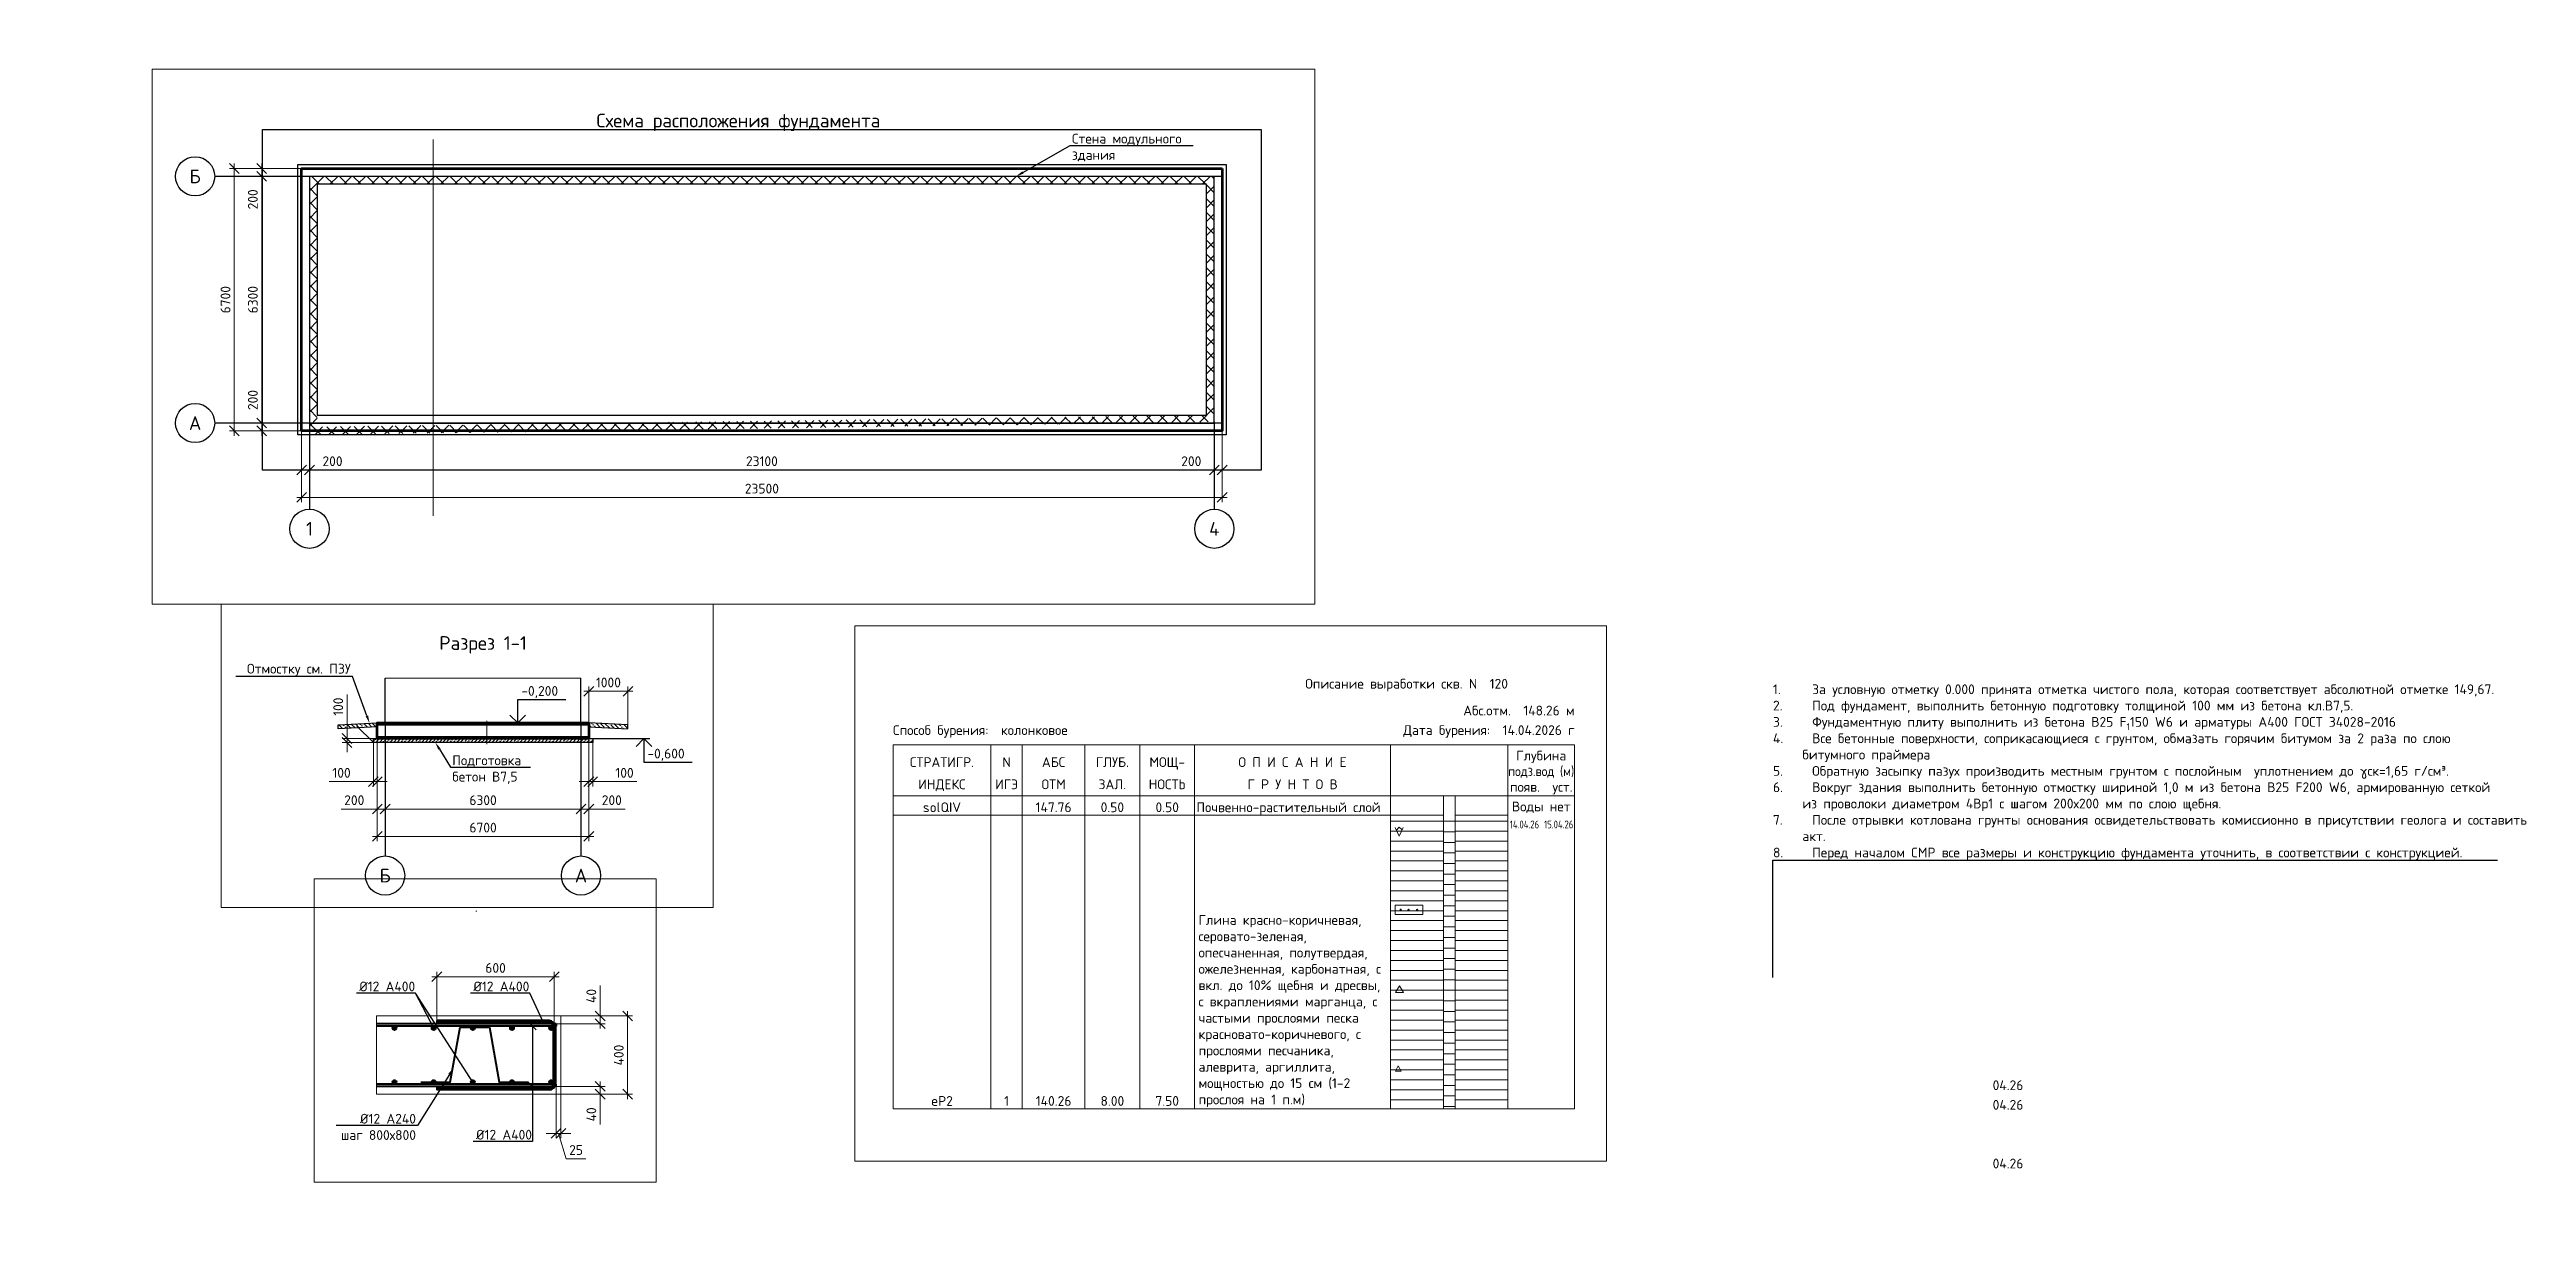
# Paper-space layout '23 мк атс' of a CAD drawing. Header units: millimetres. Extents: x -48 to 585, y -58 to 239.
# The model-space entities are those that its viewports show. They can reach past a viewport. Long polylines and large blocks are cut down to what shows.
import ezdxf
from ezdxf import colors
from ezdxf.entities.mleader import LeaderData, LeaderLine
from ezdxf.enums import TextEntityAlignment as Align
from ezdxf.math import Vec2, Vec3

# ---------------------------------------------------------------- set-up
doc = ezdxf.new("R2010")
doc.units = ezdxf.units.MM
doc.linetypes.add('ГОСТ 2.303 5', pattern=[24, 20, -1.5, 1, -1.5])
doc.layers.get('Defpoints').update_dxf_attribs({"color": 3})
for name, color, linetype in [('Skv', 7, 'Continuous'), ('Table', 7, 'Continuous'), ('СПДС_Оси', 7, 'ГОСТ 2.303 5')]:
    doc.layers.add(name, color=color, linetype=linetype)
for name, color, linetype, lineweight in [('арматура', 7, 'Continuous', 40), ('АРМАТУРА2', 7, 'Continuous', 40), ('второстепенные', 7, 'Continuous', 25), ('выноска', 7, 'Continuous', 18), ('металл', 7, 'Continuous', 40), ('СПДС_ВЫНОСКИ', 7, 'Continuous', 18), ('СПДС_РАЗМЕРЫ', 7, 'Continuous', 18), ('СПДС_СИМВОЛЫ', 7, 'Continuous', 25), ('текст', 7, 'Continuous', 20), ('тонкая', 7, 'Continuous', 20), ('Фундамент', 7, 'Continuous', 53), ('штриховка', 7, 'Continuous', 9)]:
    doc.layers.add(name, color=color, linetype=linetype, lineweight=lineweight)
doc.layers.add('помощь', color=1, linetype='Continuous', lineweight=0, plot=False)
doc.styles.add('ISOCPEUR', font='isocpeur.ttf')
doc.styles.add('ВНИПИТЕКСТ', font='isocpeui.ttf')
doc.styles.add('ГОСТ 2.304', font='isocpeur.ttf')
doc.dimstyles.new('СПДС$0', dxfattribs={"dimscale": 100, "dimtxt": 2.5, "dimasz": 2.5, "dimexe": 1.25, "dimexo": 0.004, "dimgap": 1, "dimtad": 1, "dimdec": 0, "dimtxsty": 'ВНИПИТЕКСТ', "dimblk": 'OBLIQUE', "dimcen": 0, "dimdle": 1.25, "dimclrd": 256, "dimclre": 256, "dimclrt": 256, "dimadec": 0, "dimazin": 2, "dimtfac": 1, "dimtdec": 0, "dimtmove": 1, "dimatfit": 3, "dimldrblk": 'NONE', "dimfxl": 1, "dimlwd": -1, "dimlwe": -1, "dimarcsym": 0})
pattern_1 = [(0, (-746273.52, -134599.83), (6e-14, 254), [])]

psp = doc.layouts.new('23 мк атс')

# ---------------------------------------------------------------- texts
at = {"layer": 'текст', "ltscale": 50, "insert": (392.19, 32.18), "char_height": 2.5, "attachment_point": 7, "style": 'ГОСТ 2.304'}
psp.add_mtext_dynamic_manual_height_columns('\\A1;\\pxi-3,l3,sm1;1.^IЗа условную отметку 0.000 принята отметка чистого пола, которая соответствует абсолютной отметке 149,67.\\P2.^IПод фундамент, выполнить бетонную подготовку толщиной 100 мм из бетона кл.В7,5.\\P3.^IФундаментную плиту выполнить из бетона В25 F{\\H0.7x;\\S^ 1;\\H1.42857x;150 W6 и арматуры А400 ГОСТ 34028-2016\\P4.^IВсе бетонные поверхности, соприкасающиеся с грунтом, обмазать горячим битумом за 2 раза по слою битумного праймера\\P5.^IОбратную засыпку пазух производить местным грунтом с послойным  уплотнением до γск=1,65 г/см³.\\P6.^IВокруг здания выполнить бетонную отмостку шириной 1,0 м из бетона В25 F200 W6, армированную сеткой из проволоки диаметром 4Вр1 с шагом 200х200 мм по слою щебня.\\P7.^IПосле отрывки котлована грунты основания освидетельствовать комиссионно в присутствии геолога и составить акт.\\P8.^IПеред началом СМР все размеры и конструкцию фундамента уточнить, в соответствии с конструкцией.}', width=185, gutter_width=62500, heights=[124.07], dxfattribs=at)
at = {"layer": 'текст', "ltscale": 50, "char_height": 2.5, "width": 10, "attachment_point": 5, "style": 'ГОСТ 2.304'}
for insert in [(452.19, -25.32), (452.19, -30.32), (452.19, -45.32)]:
    psp.add_mtext('04.26', dxfattribs=dict(at, insert=insert))

msp = doc.modelspace()

# ---------------------------------------------------------------- texts
at = {"layer": 'СПДС_СИМВОЛЫ', "linetype": 'Continuous', "lineweight": 25, "ltscale": 50, "style": 'ГОСТ 2.304'}
for s, p in [('-0,200', (4107238.5, -1164531.9)), ('-0,600', (4110458.2, -1166131.9))]:
    msp.add_text(s, height=250, dxfattribs=at).set_placement(p)
at = {"layer": 'текст', "style": 'ISOCPEUR'}
for s, p in [('Описание выработки скв. N  120', (4172641.5, -1158897.6)), ('Абс.отм.  148.26 м', (4174341.5, -1159583)), ('Дата бурения:  14.04.2026 г', (4174341.5, -1160083))]:
    msp.add_text(s, height=250, dxfattribs=at).set_placement(p, align=Align.RIGHT)
for s, p in [('Способ бурения:  колонковое', (4156941.5, -1160083)), ('Почвенно-растительный слой', (4164685.6, -1162053))]:
    msp.add_text(s, height=250, dxfattribs=at).set_placement(p)
for s, p in [('Глубина', (4173491.5, -1160733)), ('СТРАТИГР.', (4158191.5, -1160899.7)), ('N', (4159841.5, -1160899.7)), ('АБС', (4161041.5, -1160899.7)), ('ГЛУБ.', (4162541.5, -1160899.7)), ('МОЩ-', (4163941.5, -1160899.7)), ('О П И С А Н И Е', (4167141.5, -1160899.7)), ('ИНДЕКС', (4158191.5, -1161466.4)), ('ИГЭ', (4159841.5, -1161466.4)), ('ОТМ', (4161041.5, -1161466.4)), ('ЗАЛ.', (4162541.5, -1161466.4)), ('НОСТЬ', (4163941.5, -1161466.4)), ('Г Р У Н Т О В', (4167141.5, -1161466.4)), ('появ.  уст.', (4173491.5, -1161533)), ('Воды нет', (4173491.5, -1162033)), ('solQIV', (4158191.5, -1162053)), ('147.76', (4161041.5, -1162053)), ('0.50', (4162541.5, -1162053)), ('0.50', (4163941.5, -1162053)), ('eP2', (4158191.5, -1169553)), ('1', (4159841.5, -1169553)), ('140.26', (4161041.5, -1169553)), ('8.00', (4162541.5, -1169553)), ('7.50', (4163941.5, -1169553))]:
    msp.add_text(s, height=250, dxfattribs=at).set_placement(p, align=Align.CENTER)
at = {"layer": 'текст', "style": 'ISOCPEUR', "width": 0.9}
msp.add_text('подз.вод (м)', height=250, dxfattribs=at).set_placement((4173491.5, -1161133), align=Align.CENTER)
at = {"layer": 'текст', "style": 'ISOCPEUR', "width": 0.8}
for s, p in [('14.04.26', (4172686.5, -1162467.4)), ('15.04.26', (4173564, -1162467.1))]:
    msp.add_text(s, height=200, dxfattribs=at).set_placement(p)
at = {"layer": 'текст', "ltscale": 0.166667, "style": 'ГОСТ 2.304'}
for s, p in [('Разрез 1-1', (4106261.9, -1163182.9)), ('Б', (4067844.2, -1165881)), ('Б', (4103761.9, -1169122)), ('А', (4108761.9, -1169122)), ('А', (4067844.2, -1172181)), ('1', (4070764.2, -1174881)), ('4', (4093864.2, -1174881))]:
    msp.add_text(s, height=350, dxfattribs=at).set_placement(p, align=Align.MIDDLE_CENTER)
at = {"layer": 'текст', "ltscale": 25, "style": 'ГОСТ 2.304'}
msp.add_text('Схема расположения фундамента', height=350, dxfattribs=at).set_placement((4081714.2, -1164455.8), align=Align.MIDDLE_CENTER)
at = {"layer": 'текст', "insert": (4164741.5, -1169583), "char_height": 250, "width": 4900, "attachment_point": 7, "style": 'ГОСТ 2.304'}
msp.add_mtext('Глина красно-коричневая, серовато-зеленая, опесчаненная, полутвердая, ожелезненная, карбонатная, с вкл. до 10% щебня и дресвы, с вкраплениями марганца, с частыми прослоями песка красновато-коричневого, с прослоями песчаника, алеврита, аргиллита, мощностью до 15 см (1-2 прослоя на 1 п.м)', dxfattribs=at)

# ---------------------------------------------------------------- blocks, each defined once
blk = doc.blocks.new('_Oblique')
at = {"color": 0, "linetype": 'ByBlock', "lineweight": -2}
blk.add_line((-0.5, -0.5), (0.5, 0.5), dxfattribs=at)
blk = doc.blocks.new('*D31')
at = {"layer": 'Defpoints', "color": 0, "linetype": 'Continuous', "ltscale": 0.083333, "transparency": 16777216}
for p in [(4116522, -1165273), (4116522, -1165673), (4116862, -1165673)]:
    blk.add_point(p, dxfattribs=at)
at = {"layer": 'СПДС_РАЗМЕРЫ', "linetype": 'Continuous', "ltscale": 0.083333, "transparency": 16777216}
for p, q in [((4116522, -1165273), (4116887, -1165273)), ((4116862, -1165248), (4116862, -1165698)), ((4116522, -1165673), (4116887, -1165673))]:
    blk.add_line(p, q, dxfattribs=at)
at = {"layer": 'СПДС_РАЗМЕРЫ', "linetype": 'Continuous', "ltscale": 0.083333, "transparency": 16777216, "xscale": 50, "yscale": 50, "zscale": 50}
for p, rotation in [((4116862, -1165273), 90), ((4116862, -1165673), 270)]:
    blk.add_blockref('_Oblique', p, dxfattribs=dict(at, rotation=rotation))
at = {"layer": 'СПДС_РАЗМЕРЫ', "linetype": 'Continuous', "ltscale": 0.083333, "transparency": 16777216, "insert": (4116817, -1165473), "char_height": 50, "attachment_point": 5, "rotation": 90, "style": 'ГОСТ 2.304'}
blk.add_mtext('400', dxfattribs=at)
blk = doc.blocks.new('_NONE')
blk = doc.blocks.new('*D32')
at = {"layer": 'Defpoints', "color": 0, "ltscale": 0.083333, "transparency": 16777216}
for p in [(4116488, -1165073), (4115888, -1165303), (4116488, -1165329)]:
    blk.add_point(p, dxfattribs=at)
at = {"layer": 'СПДС_РАЗМЕРЫ', "ltscale": 0.083333, "transparency": 16777216}
for p, q in [((4115863, -1165073), (4116513, -1165073)), ((4115888, -1165302), (4115888, -1165048)), ((4116488, -1165328), (4116488, -1165048))]:
    blk.add_line(p, q, dxfattribs=at)
at = {"layer": 'СПДС_РАЗМЕРЫ', "ltscale": 0.083333, "transparency": 16777216, "xscale": 50, "yscale": 50, "zscale": 50, "rotation": 180}
blk.add_blockref('_Oblique', (4115888, -1165073), dxfattribs=at)
at = {"layer": 'СПДС_РАЗМЕРЫ', "ltscale": 0.083333, "transparency": 16777216, "xscale": 50, "yscale": 50, "zscale": 50}
blk.add_blockref('_Oblique', (4116488, -1165073), dxfattribs=at)
at = {"layer": 'СПДС_РАЗМЕРЫ', "ltscale": 0.083333, "transparency": 16777216, "insert": (4116188, -1165028), "char_height": 50, "attachment_point": 5, "style": 'ГОСТ 2.304'}
blk.add_mtext('600', dxfattribs=at)
blk = doc.blocks.new('_ArchTick')
at = {"color": 0, "linetype": 'ByBlock', "lineweight": 30, "const_width": 0.15}
blk.add_lwpolyline([(-0.5, -0.5), (0.5, 0.5)], dxfattribs=at)
blk = doc.blocks.new('*D33')
at = {"layer": 'Defpoints', "color": 0, "ltscale": 0.083333, "transparency": 16777216}
for p in [(4116497, -1165633), (4116522, -1165673), (4116522, -1165873)]:
    blk.add_point(p, dxfattribs=at)
at = {"layer": 'СПДС_РАЗМЕРЫ', "ltscale": 0.083333, "transparency": 16777216}
for p, q in [((4116497, -1165633), (4116497, -1165898)), ((4116522, -1165673), (4116522, -1165898)), ((4116497, -1165873), (4116447, -1165873)), ((4116497, -1165873), (4116522, -1165873)), ((4116497, -1165873), (4116522, -1165873)), ((4116510, -1165873), (4116549, -1166003)), ((4116522, -1165873), (4116572, -1165873)), ((4116549, -1166003), (4116649, -1166003))]:
    blk.add_line(p, q, dxfattribs=at)
at = {"layer": 'СПДС_РАЗМЕРЫ', "ltscale": 0.083333, "transparency": 16777216, "xscale": 50, "yscale": 50, "zscale": 50}
blk.add_blockref('_Oblique', (4116497, -1165873), dxfattribs=at)
at = {"layer": 'СПДС_РАЗМЕРЫ', "ltscale": 0.083333, "transparency": 16777216, "xscale": 50, "yscale": 50, "zscale": 50, "rotation": 180}
blk.add_blockref('_Oblique', (4116522, -1165873), dxfattribs=at)
at = {"layer": 'СПДС_РАЗМЕРЫ', "ltscale": 0.083333, "transparency": 16777216, "insert": (4116599, -1165958), "char_height": 50, "attachment_point": 5, "style": 'ГОСТ 2.304'}
blk.add_mtext('25', dxfattribs=at)
blk = doc.blocks.new('*D34')
at = {"layer": 'Defpoints', "color": 0, "ltscale": 0.083333, "transparency": 16777216}
for p in [(4116497, -1165313), (4116522, -1165273), (4116722, -1165273)]:
    blk.add_point(p, dxfattribs=at)
at = {"layer": 'СПДС_РАЗМЕРЫ', "ltscale": 0.083333, "transparency": 16777216}
for p, q in [((4116722, -1165273), (4116722, -1165118)), ((4116497, -1165313), (4116747, -1165313)), ((4116522, -1165273), (4116747, -1165273)), ((4116722, -1165338), (4116722, -1165273))]:
    blk.add_line(p, q, dxfattribs=at)
at = {"layer": 'СПДС_РАЗМЕРЫ', "ltscale": 0.083333, "transparency": 16777216, "xscale": 50, "yscale": 50, "zscale": 50}
for p, rotation in [((4116722, -1165273), 90), ((4116722, -1165313), 270)]:
    blk.add_blockref('_Oblique', p, dxfattribs=dict(at, rotation=rotation))
at = {"layer": 'СПДС_РАЗМЕРЫ', "ltscale": 0.083333, "transparency": 16777216, "insert": (4116677, -1165171), "char_height": 50, "attachment_point": 5, "rotation": 90, "style": 'ГОСТ 2.304'}
blk.add_mtext('40', dxfattribs=at)
blk = doc.blocks.new('*D19')
at = {"layer": 'Defpoints', "color": 0, "ltscale": 0.083333, "transparency": 16777216}
for p in [(4116497, -1165633), (4116522, -1165673), (4116722, -1165673)]:
    blk.add_point(p, dxfattribs=at)
at = {"layer": 'СПДС_РАЗМЕРЫ', "ltscale": 0.083333, "transparency": 16777216}
for p, q in [((4116497, -1165633), (4116747, -1165633)), ((4116522, -1165673), (4116747, -1165673)), ((4116722, -1165608), (4116722, -1165673)), ((4116722, -1165673), (4116722, -1165828))]:
    blk.add_line(p, q, dxfattribs=at)
at = {"layer": 'СПДС_РАЗМЕРЫ', "ltscale": 0.083333, "transparency": 16777216, "xscale": 50, "yscale": 50, "zscale": 50}
for p, rotation in [((4116722, -1165633), 90), ((4116722, -1165673), 270)]:
    blk.add_blockref('_Oblique', p, dxfattribs=dict(at, rotation=rotation))
at = {"layer": 'СПДС_РАЗМЕРЫ', "ltscale": 0.083333, "transparency": 16777216, "insert": (4116677, -1165776), "char_height": 50, "attachment_point": 5, "rotation": 90, "style": 'ГОСТ 2.304'}
blk.add_mtext('40', dxfattribs=at)
blk = doc.blocks.new('IZ18')
at = {"color": 7, "linetype": 'Continuous', "lineweight": 0, "flags": 128}
for points in [[(-0.004, 0.224), (0.093, 0.004), (0.199, 0.221)], [(0.027, 0.157), (0.1, 0.234), (0.17, 0.164)]]:
    blk.add_lwpolyline(points, dxfattribs=at)
blk = doc.blocks.new('VK12')
at = {"color": 7, "linetype": 'Continuous', "lineweight": 0, "flags": 128}
blk.add_lwpolyline([(0.007, 0.007), (0.107, 0.182), (0.208, 0.007)], close=True, dxfattribs=at)
blk = doc.blocks.new('VK13')
at = {"color": 7, "linetype": 'Continuous', "lineweight": 0}
for p, q in [((0, 0), (0.075, 0.133)), ((0.075, 0.133), (0.152, 0)), ((0, 0), (0.152, 0))]:
    blk.add_line(p, q, dxfattribs=at)
blk = doc.blocks.new('*D67')
at = {"layer": 'Defpoints', "color": 0, "linetype": 'Continuous', "ltscale": 0.166667, "transparency": 16777216}
for p in [(4070544, -1165681), (4069544, -1165881), (4069717, -1165881)]:
    blk.add_point(p, dxfattribs=at)
at = {"layer": 'СПДС_РАЗМЕРЫ', "linetype": 'Continuous', "ltscale": 0.166667, "transparency": 16777216}
for p, q in [((4069544, -1165556), (4069544, -1165881)), ((4070544, -1165681), (4069419, -1165681)), ((4069716, -1165881), (4069419, -1165881)), ((4069544, -1165881), (4069544, -1166806))]:
    blk.add_line(p, q, dxfattribs=at)
at = {"layer": 'СПДС_РАЗМЕРЫ', "linetype": 'Continuous', "ltscale": 0.166667, "transparency": 16777216, "xscale": 250, "yscale": 250, "zscale": 250}
for p, rotation in [((4069544, -1165681), 90), ((4069544, -1165881), 270)]:
    blk.add_blockref('_Oblique', p, dxfattribs=dict(at, rotation=rotation))
at = {"layer": 'СПДС_РАЗМЕРЫ', "linetype": 'Continuous', "ltscale": 0.166667, "transparency": 16777216, "insert": (4069319, -1166468), "char_height": 250, "attachment_point": 5, "rotation": 90, "style": 'ISOCPEUR'}
blk.add_mtext('200', dxfattribs=at)
blk = doc.blocks.new('*D68')
at = {"layer": 'Defpoints', "color": 0, "linetype": 'Continuous', "ltscale": 0.166667, "transparency": 16777216}
for p in [(4070544, -1165681), (4068844, -1172381), (4070544, -1172381)]:
    blk.add_point(p, dxfattribs=at)
at = {"layer": 'СПДС_РАЗМЕРЫ', "linetype": 'Continuous', "ltscale": 0.166667, "transparency": 16777216}
for p, q in [((4068844, -1165556), (4068844, -1172506)), ((4070544, -1165681), (4068719, -1165681)), ((4070544, -1172381), (4068719, -1172381))]:
    blk.add_line(p, q, dxfattribs=at)
at = {"layer": 'СПДС_РАЗМЕРЫ', "linetype": 'Continuous', "ltscale": 0.166667, "transparency": 16777216, "xscale": 250, "yscale": 250, "zscale": 250}
for p, rotation in [((4068844, -1165681), 90), ((4068844, -1172381), 270)]:
    blk.add_blockref('_Oblique', p, dxfattribs=dict(at, rotation=rotation))
at = {"layer": 'СПДС_РАЗМЕРЫ', "linetype": 'Continuous', "ltscale": 0.166667, "transparency": 16777216, "insert": (4068619, -1169031), "char_height": 250, "attachment_point": 5, "rotation": 90, "style": 'ISOCPEUR'}
blk.add_mtext('6700', dxfattribs=at)
blk = doc.blocks.new('*D69')
at = {"layer": 'Defpoints', "color": 0, "linetype": 'Continuous', "ltscale": 0.166667, "transparency": 16777216}
for p in [(4069544, -1165881), (4069717, -1165881), (4069743, -1172181)]:
    blk.add_point(p, dxfattribs=at)
at = {"layer": 'СПДС_РАЗМЕРЫ', "linetype": 'Continuous', "ltscale": 0.166667, "transparency": 16777216}
for p, q in [((4069544, -1172306), (4069544, -1165756)), ((4069716, -1165881), (4069419, -1165881)), ((4069743, -1172181), (4069419, -1172181))]:
    blk.add_line(p, q, dxfattribs=at)
at = {"layer": 'СПДС_РАЗМЕРЫ', "linetype": 'Continuous', "ltscale": 0.166667, "transparency": 16777216, "xscale": 250, "yscale": 250, "zscale": 250}
for p, rotation in [((4069544, -1165881), 90), ((4069544, -1172181), 270)]:
    blk.add_blockref('_Oblique', p, dxfattribs=dict(at, rotation=rotation))
at = {"layer": 'СПДС_РАЗМЕРЫ', "linetype": 'Continuous', "ltscale": 0.166667, "transparency": 16777216, "insert": (4069319, -1169031), "char_height": 250, "attachment_point": 5, "rotation": 90, "style": 'ISOCPEUR'}
blk.add_mtext('6300', dxfattribs=at)
blk = doc.blocks.new('*D70')
at = {"layer": 'Defpoints', "color": 0, "linetype": 'Continuous', "ltscale": 0.166667, "transparency": 16777216}
for p in [(4070564, -1172381), (4094064, -1172381), (4070564, -1174081)]:
    blk.add_point(p, dxfattribs=at)
at = {"layer": 'СПДС_РАЗМЕРЫ', "linetype": 'Continuous', "ltscale": 0.166667, "transparency": 16777216}
for p, q in [((4070564, -1172381), (4070564, -1174206)), ((4094064, -1172381), (4094064, -1174206)), ((4094189, -1174081), (4070439, -1174081))]:
    blk.add_line(p, q, dxfattribs=at)
at = {"layer": 'СПДС_РАЗМЕРЫ', "linetype": 'Continuous', "ltscale": 0.166667, "transparency": 16777216, "xscale": 250, "yscale": 250, "zscale": 250, "rotation": 180}
blk.add_blockref('_Oblique', (4070564, -1174081), dxfattribs=at)
at = {"layer": 'СПДС_РАЗМЕРЫ', "linetype": 'Continuous', "ltscale": 0.166667, "transparency": 16777216, "xscale": 250, "yscale": 250, "zscale": 250}
blk.add_blockref('_Oblique', (4094064, -1174081), dxfattribs=at)
at = {"layer": 'СПДС_РАЗМЕРЫ', "linetype": 'Continuous', "ltscale": 0.166667, "transparency": 16777216, "insert": (4082314, -1173856), "char_height": 250, "attachment_point": 5, "style": 'ISOCPEUR'}
blk.add_mtext('23500', dxfattribs=at)
blk = doc.blocks.new('*D71')
at = {"layer": 'Defpoints', "color": 0, "linetype": 'Continuous', "ltscale": 0.166667, "transparency": 16777216}
for p in [(4070764, -1173152), (4093864, -1173202), (4070764, -1173381)]:
    blk.add_point(p, dxfattribs=at)
at = {"layer": 'СПДС_РАЗМЕРЫ', "linetype": 'Continuous', "ltscale": 0.166667, "transparency": 16777216}
for p, q in [((4070764, -1173152), (4070764, -1173506)), ((4093864, -1173203), (4093864, -1173506)), ((4093989, -1173381), (4070639, -1173381))]:
    blk.add_line(p, q, dxfattribs=at)
at = {"layer": 'СПДС_РАЗМЕРЫ', "linetype": 'Continuous', "ltscale": 0.166667, "transparency": 16777216, "xscale": 250, "yscale": 250, "zscale": 250, "rotation": 180}
blk.add_blockref('_Oblique', (4070764, -1173381), dxfattribs=at)
at = {"layer": 'СПДС_РАЗМЕРЫ', "linetype": 'Continuous', "ltscale": 0.166667, "transparency": 16777216, "xscale": 250, "yscale": 250, "zscale": 250}
blk.add_blockref('_Oblique', (4093864, -1173381), dxfattribs=at)
at = {"layer": 'СПДС_РАЗМЕРЫ', "linetype": 'Continuous', "ltscale": 0.166667, "transparency": 16777216, "insert": (4082314, -1173156), "char_height": 250, "attachment_point": 5, "style": 'ISOCPEUR'}
blk.add_mtext('23100', dxfattribs=at)
blk = doc.blocks.new('*D72')
at = {"layer": 'Defpoints', "color": 0, "linetype": 'Continuous', "ltscale": 0.166667, "transparency": 16777216}
for p in [(4094064, -1172381), (4093864, -1173202), (4093864, -1173381)]:
    blk.add_point(p, dxfattribs=at)
at = {"layer": 'СПДС_РАЗМЕРЫ', "linetype": 'Continuous', "ltscale": 0.166667, "transparency": 16777216}
for p, q in [((4094064, -1172381), (4094064, -1173506)), ((4093864, -1173203), (4093864, -1173506)), ((4093864, -1173381), (4092939, -1173381)), ((4094189, -1173381), (4093864, -1173381))]:
    blk.add_line(p, q, dxfattribs=at)
at = {"layer": 'СПДС_РАЗМЕРЫ', "linetype": 'Continuous', "ltscale": 0.166667, "transparency": 16777216, "xscale": 250, "yscale": 250, "zscale": 250, "rotation": 180}
blk.add_blockref('_Oblique', (4093864, -1173381), dxfattribs=at)
at = {"layer": 'СПДС_РАЗМЕРЫ', "linetype": 'Continuous', "ltscale": 0.166667, "transparency": 16777216, "xscale": 250, "yscale": 250, "zscale": 250}
blk.add_blockref('_Oblique', (4094064, -1173381), dxfattribs=at)
at = {"layer": 'СПДС_РАЗМЕРЫ', "linetype": 'Continuous', "ltscale": 0.166667, "transparency": 16777216, "insert": (4093277, -1173156), "char_height": 250, "attachment_point": 5, "style": 'ISOCPEUR'}
blk.add_mtext('200', dxfattribs=at)
blk = doc.blocks.new('*D73')
at = {"layer": 'Defpoints', "color": 0, "linetype": 'Continuous', "ltscale": 0.166667, "transparency": 16777216}
for p in [(4070564, -1172381), (4070764, -1173152), (4070764, -1173381)]:
    blk.add_point(p, dxfattribs=at)
at = {"layer": 'СПДС_РАЗМЕРЫ', "linetype": 'Continuous', "ltscale": 0.166667, "transparency": 16777216}
for p, q in [((4070564, -1172381), (4070564, -1173506)), ((4070764, -1173152), (4070764, -1173506)), ((4070439, -1173381), (4070764, -1173381)), ((4070764, -1173381), (4071689, -1173381))]:
    blk.add_line(p, q, dxfattribs=at)
at = {"layer": 'СПДС_РАЗМЕРЫ', "linetype": 'Continuous', "ltscale": 0.166667, "transparency": 16777216, "xscale": 250, "yscale": 250, "zscale": 250, "rotation": 180}
blk.add_blockref('_Oblique', (4070564, -1173381), dxfattribs=at)
at = {"layer": 'СПДС_РАЗМЕРЫ', "linetype": 'Continuous', "ltscale": 0.166667, "transparency": 16777216, "xscale": 250, "yscale": 250, "zscale": 250}
blk.add_blockref('_Oblique', (4070764, -1173381), dxfattribs=at)
at = {"layer": 'СПДС_РАЗМЕРЫ', "linetype": 'Continuous', "ltscale": 0.166667, "transparency": 16777216, "insert": (4071352, -1173156), "char_height": 250, "attachment_point": 5, "style": 'ISOCPEUR'}
blk.add_mtext('200', dxfattribs=at)
blk = doc.blocks.new('*D74')
at = {"layer": 'Defpoints', "color": 0, "linetype": 'Continuous', "ltscale": 0.166667, "transparency": 16777216}
for p in [(4069544, -1172181), (4069743, -1172181), (4070544, -1172381)]:
    blk.add_point(p, dxfattribs=at)
at = {"layer": 'СПДС_РАЗМЕРЫ', "linetype": 'Continuous', "ltscale": 0.166667, "transparency": 16777216}
for p, q in [((4069544, -1172181), (4069544, -1171256)), ((4069743, -1172181), (4069419, -1172181)), ((4069544, -1172506), (4069544, -1172181)), ((4070544, -1172381), (4069419, -1172381))]:
    blk.add_line(p, q, dxfattribs=at)
at = {"layer": 'СПДС_РАЗМЕРЫ', "linetype": 'Continuous', "ltscale": 0.166667, "transparency": 16777216, "xscale": 250, "yscale": 250, "zscale": 250}
for p, rotation in [((4069544, -1172181), 90), ((4069544, -1172381), 270)]:
    blk.add_blockref('_Oblique', p, dxfattribs=dict(at, rotation=rotation))
at = {"layer": 'СПДС_РАЗМЕРЫ', "linetype": 'Continuous', "ltscale": 0.166667, "transparency": 16777216, "insert": (4069319, -1171593), "char_height": 250, "attachment_point": 5, "rotation": 90, "style": 'ISOCPEUR'}
blk.add_mtext('200', dxfattribs=at)
blk = doc.blocks.new('*D75')
at = {"layer": 'Defpoints', "color": 0, "linetype": 'Continuous', "ltscale": 0.166667, "transparency": 16777216}
for p in [(4103762, -1167160), (4108762, -1167160), (4103762, -1167422)]:
    blk.add_point(p, dxfattribs=at)
at = {"layer": 'СПДС_РАЗМЕРЫ', "linetype": 'Continuous', "ltscale": 0.166667, "transparency": 16777216}
for p, q in [((4103762, -1167160), (4103762, -1167547)), ((4108762, -1167160), (4108762, -1167547)), ((4108887, -1167422), (4103637, -1167422))]:
    blk.add_line(p, q, dxfattribs=at)
at = {"layer": 'СПДС_РАЗМЕРЫ', "linetype": 'Continuous', "ltscale": 0.166667, "transparency": 16777216, "xscale": 250, "yscale": 250, "zscale": 250, "rotation": 180}
blk.add_blockref('_Oblique', (4103762, -1167422), dxfattribs=at)
at = {"layer": 'СПДС_РАЗМЕРЫ', "linetype": 'Continuous', "ltscale": 0.166667, "transparency": 16777216, "xscale": 250, "yscale": 250, "zscale": 250}
blk.add_blockref('_Oblique', (4108762, -1167422), dxfattribs=at)
at = {"layer": 'СПДС_РАЗМЕРЫ', "linetype": 'Continuous', "ltscale": 0.166667, "transparency": 16777216, "insert": (4106262, -1167197), "char_height": 250, "attachment_point": 5, "style": 'ГОСТ 2.304'}
blk.add_mtext('6300', dxfattribs=at)
blk = doc.blocks.new('*D76')
at = {"layer": 'Defpoints', "color": 0, "linetype": 'Continuous', "ltscale": 0.166667, "transparency": 16777216}
for p in [(4103562, -1165622), (4108962, -1165622), (4108962, -1168122)]:
    blk.add_point(p, dxfattribs=at)
at = {"layer": 'СПДС_РАЗМЕРЫ', "linetype": 'Continuous', "ltscale": 0.166667, "transparency": 16777216}
for p, q in [((4103562, -1165622), (4103562, -1168247)), ((4108962, -1165622), (4108962, -1168247)), ((4103437, -1168122), (4109087, -1168122))]:
    blk.add_line(p, q, dxfattribs=at)
at = {"layer": 'СПДС_РАЗМЕРЫ', "linetype": 'Continuous', "ltscale": 0.166667, "transparency": 16777216, "xscale": 250, "yscale": 250, "zscale": 250, "rotation": 180}
blk.add_blockref('_Oblique', (4103562, -1168122), dxfattribs=at)
at = {"layer": 'СПДС_РАЗМЕРЫ', "linetype": 'Continuous', "ltscale": 0.166667, "transparency": 16777216, "xscale": 250, "yscale": 250, "zscale": 250}
blk.add_blockref('_Oblique', (4108962, -1168122), dxfattribs=at)
at = {"layer": 'СПДС_РАЗМЕРЫ', "linetype": 'Continuous', "ltscale": 0.166667, "transparency": 16777216, "insert": (4106262, -1167897), "char_height": 250, "attachment_point": 5, "style": 'ГОСТ 2.304'}
blk.add_mtext('6700', dxfattribs=at)
blk = doc.blocks.new('*D62')
at = {"layer": 'Defpoints', "color": 0, "linetype": 'Continuous', "ltscale": 0.166667, "transparency": 16777216}
for p in [(4103462, -1165622), (4102789, -1165722), (4103462, -1165722)]:
    blk.add_point(p, dxfattribs=at)
at = {"layer": 'СПДС_РАЗМЕРЫ', "linetype": 'Continuous', "ltscale": 0.166667, "transparency": 16777216}
for p, q in [((4102789, -1165622), (4102789, -1164497)), ((4103461, -1165622), (4102664, -1165622)), ((4102789, -1165722), (4102789, -1165622)), ((4103461, -1165722), (4102664, -1165722)), ((4102789, -1165722), (4102789, -1165972))]:
    blk.add_line(p, q, dxfattribs=at)
at = {"layer": 'СПДС_РАЗМЕРЫ', "linetype": 'Continuous', "ltscale": 0.166667, "transparency": 16777216, "xscale": 250, "yscale": 250, "zscale": 250}
for p, rotation in [((4102789, -1165622), 270), ((4102789, -1165722), 90)]:
    blk.add_blockref('_Oblique', p, dxfattribs=dict(at, rotation=rotation))
at = {"layer": 'СПДС_РАЗМЕРЫ', "linetype": 'Continuous', "ltscale": 0.166667, "transparency": 16777216, "insert": (4102564, -1164809), "char_height": 250, "attachment_point": 5, "rotation": 90, "style": 'ГОСТ 2.304'}
blk.add_mtext('100', dxfattribs=at)
blk = doc.blocks.new('*D63')
at = {"layer": 'Defpoints', "color": 0, "linetype": 'Continuous', "ltscale": 0.166667, "transparency": 16777216}
for p in [(4103562, -1165622), (4103762, -1167160), (4103562, -1167422)]:
    blk.add_point(p, dxfattribs=at)
at = {"layer": 'СПДС_РАЗМЕРЫ', "linetype": 'Continuous', "ltscale": 0.166667, "transparency": 16777216}
for p, q in [((4103562, -1165622), (4103562, -1167547)), ((4103762, -1167160), (4103762, -1167547)), ((4103562, -1167422), (4102637, -1167422)), ((4103887, -1167422), (4103562, -1167422))]:
    blk.add_line(p, q, dxfattribs=at)
at = {"layer": 'СПДС_РАЗМЕРЫ', "linetype": 'Continuous', "ltscale": 0.166667, "transparency": 16777216, "xscale": 250, "yscale": 250, "zscale": 250, "rotation": 180}
blk.add_blockref('_Oblique', (4103562, -1167422), dxfattribs=at)
at = {"layer": 'СПДС_РАЗМЕРЫ', "linetype": 'Continuous', "ltscale": 0.166667, "transparency": 16777216, "xscale": 250, "yscale": 250, "zscale": 250}
blk.add_blockref('_Oblique', (4103762, -1167422), dxfattribs=at)
at = {"layer": 'СПДС_РАЗМЕРЫ', "linetype": 'Continuous', "ltscale": 0.166667, "transparency": 16777216, "insert": (4102974, -1167197), "char_height": 250, "attachment_point": 5, "style": 'ГОСТ 2.304'}
blk.add_mtext('200', dxfattribs=at)
blk = doc.blocks.new('*D64')
at = {"layer": 'Defpoints', "color": 0, "linetype": 'Continuous', "ltscale": 0.166667, "transparency": 16777216}
for p in [(4108962, -1165622), (4108762, -1167160), (4108962, -1167422)]:
    blk.add_point(p, dxfattribs=at)
at = {"layer": 'СПДС_РАЗМЕРЫ', "linetype": 'Continuous', "ltscale": 0.166667, "transparency": 16777216}
for p, q in [((4108962, -1165622), (4108962, -1167547)), ((4108762, -1167160), (4108762, -1167547)), ((4108637, -1167422), (4108962, -1167422)), ((4108962, -1167422), (4109887, -1167422))]:
    blk.add_line(p, q, dxfattribs=at)
at = {"layer": 'СПДС_РАЗМЕРЫ', "linetype": 'Continuous', "ltscale": 0.166667, "transparency": 16777216, "xscale": 250, "yscale": 250, "zscale": 250, "rotation": 180}
blk.add_blockref('_Oblique', (4108762, -1167422), dxfattribs=at)
at = {"layer": 'СПДС_РАЗМЕРЫ', "linetype": 'Continuous', "ltscale": 0.166667, "transparency": 16777216, "xscale": 250, "yscale": 250, "zscale": 250}
blk.add_blockref('_Oblique', (4108962, -1167422), dxfattribs=at)
at = {"layer": 'СПДС_РАЗМЕРЫ', "linetype": 'Continuous', "ltscale": 0.166667, "transparency": 16777216, "insert": (4109549, -1167197), "char_height": 250, "attachment_point": 5, "style": 'ГОСТ 2.304'}
blk.add_mtext('200', dxfattribs=at)
blk = doc.blocks.new('*D65')
at = {"layer": 'Defpoints', "color": 0, "linetype": 'Continuous', "ltscale": 0.166667, "transparency": 16777216}
for p in [(4103562, -1165622), (4103462, -1165722), (4103462, -1166722)]:
    blk.add_point(p, dxfattribs=at)
at = {"layer": 'СПДС_РАЗМЕРЫ', "linetype": 'Continuous', "ltscale": 0.166667, "transparency": 16777216}
for p, q in [((4103562, -1165622), (4103562, -1166847)), ((4103462, -1165722), (4103462, -1166847)), ((4103462, -1166722), (4102337, -1166722)), ((4103562, -1166722), (4103462, -1166722)), ((4103562, -1166722), (4103812, -1166722))]:
    blk.add_line(p, q, dxfattribs=at)
at = {"layer": 'СПДС_РАЗМЕРЫ', "linetype": 'Continuous', "ltscale": 0.166667, "transparency": 16777216, "xscale": 250, "yscale": 250, "zscale": 250}
blk.add_blockref('_Oblique', (4103462, -1166722), dxfattribs=at)
at = {"layer": 'СПДС_РАЗМЕРЫ', "linetype": 'Continuous', "ltscale": 0.166667, "transparency": 16777216, "xscale": 250, "yscale": 250, "zscale": 250, "rotation": 180}
blk.add_blockref('_Oblique', (4103562, -1166722), dxfattribs=at)
at = {"layer": 'СПДС_РАЗМЕРЫ', "linetype": 'Continuous', "ltscale": 0.166667, "transparency": 16777216, "insert": (4102649, -1166497), "char_height": 250, "attachment_point": 5, "style": 'ГОСТ 2.304'}
blk.add_mtext('100', dxfattribs=at)
blk = doc.blocks.new('*D66')
at = {"layer": 'Defpoints', "color": 0, "linetype": 'Continuous', "ltscale": 0.166667, "transparency": 16777216}
for p in [(4108962, -1165622), (4109062, -1165722), (4109062, -1166722)]:
    blk.add_point(p, dxfattribs=at)
at = {"layer": 'СПДС_РАЗМЕРЫ', "linetype": 'Continuous', "ltscale": 0.166667, "transparency": 16777216}
for p, q in [((4108962, -1165622), (4108962, -1166847)), ((4109062, -1165722), (4109062, -1166847)), ((4108962, -1166722), (4108712, -1166722)), ((4108962, -1166722), (4109062, -1166722)), ((4109062, -1166722), (4110187, -1166722))]:
    blk.add_line(p, q, dxfattribs=at)
at = {"layer": 'СПДС_РАЗМЕРЫ', "linetype": 'Continuous', "ltscale": 0.166667, "transparency": 16777216, "xscale": 250, "yscale": 250, "zscale": 250}
blk.add_blockref('_Oblique', (4108962, -1166722), dxfattribs=at)
at = {"layer": 'СПДС_РАЗМЕРЫ', "linetype": 'Continuous', "ltscale": 0.166667, "transparency": 16777216, "xscale": 250, "yscale": 250, "zscale": 250, "rotation": 180}
blk.add_blockref('_Oblique', (4109062, -1166722), dxfattribs=at)
at = {"layer": 'СПДС_РАЗМЕРЫ', "linetype": 'Continuous', "ltscale": 0.166667, "transparency": 16777216, "insert": (4109874, -1166497), "char_height": 250, "attachment_point": 5, "style": 'ГОСТ 2.304'}
blk.add_mtext('100', dxfattribs=at)
blk = doc.blocks.new('*D77')
at = {"layer": 'Defpoints', "color": 0, "linetype": 'Continuous', "ltscale": 0.166667, "transparency": 16777216}
for p in [(4109962, -1164415), (4108962, -1165222), (4109962, -1165272)]:
    blk.add_point(p, dxfattribs=at)
at = {"layer": 'СПДС_РАЗМЕРЫ', "linetype": 'Continuous', "ltscale": 0.166667, "transparency": 16777216}
for p, q in [((4108962, -1165222), (4108962, -1164290)), ((4109962, -1165272), (4109962, -1164290)), ((4108837, -1164415), (4110087, -1164415))]:
    blk.add_line(p, q, dxfattribs=at)
at = {"layer": 'СПДС_РАЗМЕРЫ', "linetype": 'Continuous', "ltscale": 0.166667, "transparency": 16777216, "xscale": 250, "yscale": 250, "zscale": 250, "rotation": 180}
blk.add_blockref('_Oblique', (4108962, -1164415), dxfattribs=at)
at = {"layer": 'СПДС_РАЗМЕРЫ', "linetype": 'Continuous', "ltscale": 0.166667, "transparency": 16777216, "xscale": 250, "yscale": 250, "zscale": 250}
blk.add_blockref('_Oblique', (4109962, -1164415), dxfattribs=at)
at = {"layer": 'СПДС_РАЗМЕРЫ', "linetype": 'Continuous', "ltscale": 0.166667, "transparency": 16777216, "insert": (4109462, -1164190), "char_height": 250, "attachment_point": 5, "style": 'ГОСТ 2.304'}
blk.add_mtext('1000', dxfattribs=at)

# ---------------------------------------------------------------- dimensions: what is measured, and where the dimension line sits
at = {"layer": 'СПДС_РАЗМЕРЫ', "linetype": 'Continuous', "ltscale": 0.166667}
for base, p1, p2, override, picture, middle in [((4109961.9, -1164415.3), (4108961.9, -1165221.9), (4109961.9, -1165271.9), {"dimtxsty": 'ГОСТ 2.304', "dimtmove": 0}, '*D77', (4109461.9, -1164190.3)), ((4103461.9, -1166721.9), (4103561.9, -1165621.9), (4103461.9, -1165721.9), {"dimtxsty": 'ГОСТ 2.304', "dimtmove": 0}, '*D65', (4102649.4, -1166496.9)), ((4103561.9, -1167421.9), (4103761.9, -1167159.6), (4103561.9, -1165621.9), {"dimtxsty": 'ГОСТ 2.304', "dimtmove": 0}, '*D63', (4102974.4, -1167196.9)), ((4070564.2, -1174081), (4094064.2, -1172381), (4070564.2, -1172381), {"dimtxsty": 'ISOCPEUR'}, '*D70', (4082314.2, -1173856)), ((4093864.2, -1173381), (4094064.2, -1172381), (4093864.2, -1173202.4), {"dimtxsty": 'ISOCPEUR', "dimtmove": 0}, '*D72', (4093276.7, -1173156)), ((4070764.2, -1173381), (4093864.2, -1173202.4), (4070764.2, -1173152.1), {"dimtxsty": 'ISOCPEUR'}, '*D71', (4082314.2, -1173156))]:
    dim = msp.add_linear_dim(base=base, p1=p1, p2=p2, dimstyle='СПДС$0', override=override, dxfattribs=at)
    dim.commit()
    dim.dimension.update_dxf_attribs({"geometry": picture, "text_midpoint": middle})
dim = msp.add_linear_dim(base=(4102788.7, -1165721.9), p1=(4103461.9, -1165621.9), p2=(4103461.9, -1165721.9), angle=90, dimstyle='СПДС$0', override={"dimtxsty": 'ГОСТ 2.304', "dimtmove": 0}, dxfattribs=at)
dim.commit()
dim.dimension.update_dxf_attribs({"geometry": '*D62', "text_midpoint": (4102788.7, -1164809.4), "dimtype": 160})
at = {"layer": 'СПДС_РАЗМЕРЫ', "ltscale": 0.083333}
for base, p1, p2, picture, middle in [((4116487.6, -1165073), (4115887.6, -1165302.5), (4116487.6, -1165328.5), '*D32', (4116187.6, -1165028)), ((4116522, -1165873), (4116497, -1165633), (4116522, -1165673), '*D33', (4116568.5, -1165958))]:
    dim = msp.add_linear_dim(base=base, p1=p1, p2=p2, dimstyle='СПДС$0', override={"dimscale": 20, "dimtxsty": 'ГОСТ 2.304'}, dxfattribs=at)
    dim.commit()
    dim.dimension.update_dxf_attribs({"geometry": picture, "text_midpoint": middle})
for base, p1, p2, angle, picture, middle in [((4116722, -1165273), (4116497, -1165313), (4116522, -1165273), 90, '*D34', (4116677, -1165170.5)), ((4116722, -1165673), (4116497, -1165633), (4116522, -1165673), 270, '*D19', (4116677, -1165775.5))]:
    dim = msp.add_linear_dim(base=base, p1=p1, p2=p2, angle=angle, dimstyle='СПДС$0', override={"dimscale": 20, "dimtxsty": 'ГОСТ 2.304', "dimtmove": 0}, dxfattribs=at)
    dim.commit()
    dim.dimension.update_dxf_attribs({"geometry": picture, "text_midpoint": middle})
at = {"layer": 'СПДС_РАЗМЕРЫ', "linetype": 'Continuous', "ltscale": 0.083333}
dim = msp.add_linear_dim(base=(4116862, -1165673), p1=(4116522, -1165273), p2=(4116522, -1165673), angle=90, dimstyle='СПДС$0', override={"dimscale": 20, "dimtxsty": 'ГОСТ 2.304'}, dxfattribs=at)
dim.commit()
dim.dimension.update_dxf_attribs({"geometry": '*D31', "text_midpoint": (4116817, -1165473)})
at = {"layer": 'СПДС_РАЗМЕРЫ', "linetype": 'Continuous', "ltscale": 0.166667}
for base, p1, p2, angle, override, picture, middle in [((4068844.2, -1172381), (4070544.2, -1165681), (4070544.2, -1172381), 270, {"dimtxsty": 'ISOCPEUR'}, '*D68', (4068619.2, -1169031)), ((4069544.2, -1165881), (4070544.2, -1165681), (4069716.6, -1165881), 270, {"dimtxsty": 'ISOCPEUR', "dimtmove": 0}, '*D67', (4069319.2, -1166468.5)), ((4108961.9, -1167421.9), (4108761.9, -1167159.6), (4108961.9, -1165621.9), 180, {"dimtxsty": 'ГОСТ 2.304', "dimtmove": 0}, '*D64', (4109549.4, -1167196.9)), ((4109061.9, -1166721.9), (4108961.9, -1165621.9), (4109061.9, -1165721.9), 180, {"dimtxsty": 'ГОСТ 2.304', "dimtmove": 0}, '*D66', (4109874.4, -1166496.9)), ((4069544.2, -1165881), (4069743.1, -1172181), (4069716.6, -1165881), 270, {"dimtxsty": 'ISOCPEUR'}, '*D69', (4069319.2, -1169031)), ((4069544.2, -1172181), (4070544.2, -1172381), (4069743.1, -1172181), 90, {"dimtxsty": 'ISOCPEUR', "dimtmove": 0}, '*D74', (4069319.2, -1171593.5)), ((4070764.2, -1173381), (4070564.2, -1172381), (4070764.2, -1173152.1), 180, {"dimtxsty": 'ISOCPEUR', "dimtmove": 0}, '*D73', (4071351.7, -1173156))]:
    dim = msp.add_linear_dim(base=base, p1=p1, p2=p2, angle=angle, dimstyle='СПДС$0', override=override, dxfattribs=at)
    dim.commit()
    dim.dimension.update_dxf_attribs({"geometry": picture, "text_midpoint": middle})
for base, p1, p2, text, picture, middle in [((4108961.9, -1168121.9), (4103561.9, -1165621.9), (4108961.9, -1165621.9), '6700', '*D76', (4106261.9, -1167896.9)), ((4103761.9, -1167421.9), (4108761.9, -1167159.6), (4103761.9, -1167159.6), '6300', '*D75', (4106261.9, -1167196.9))]:
    dim = msp.add_linear_dim(base=base, p1=p1, p2=p2, text=text, dimstyle='СПДС$0', override={"dimtxsty": 'ГОСТ 2.304'}, dxfattribs=at)
    dim.commit()
    dim.dimension.update_dxf_attribs({"geometry": picture, "text_midpoint": middle})

# ---------------------------------------------------------------- hatches: boundary and pattern name
at = {"linetype": 'Continuous', "ltscale": 0.166667}
h = msp.add_hatch(dxfattribs=at)
h.set_pattern_fill('НЕМЕТАЛЛИЧЕСКИЕ МАТЕРИАЛЫ', color=256, scale=100, angle=270, pattern_type=2)
h.set_pattern_definition([(315, (4522109.48, 2823813.3), (176.776695, 176.776695), []), (45, (4522109.48, 2823813.3), (-176.776695, 176.776695), [])])
h.paths.add_polyline_path([(4093864.2, -1165881), (4070763.7, -1165881), (4070764.7, -1172481), (4093864.2, -1172151)])
h.paths.add_polyline_path([(4093664.2, -1171981), (4070964.2, -1172281), (4070964.2, -1166081), (4093664.2, -1166081)], flags=16)
at = {"layer": 'штриховка'}
h = msp.add_hatch(dxfattribs=at)
h.set_pattern_fill('ANSI31', color=256, scale=80, angle=315, style=0)
h.set_pattern_definition(pattern_1)
h.paths.add_polyline_path([(4169641.5, -1162133), (4170991.5, -1162133), (4170991.5, -1169633), (4169641.5, -1169633)])
h = msp.add_hatch(dxfattribs=at)
h.set_pattern_fill('ANSI31', color=256, scale=85, angle=315, style=0)
h.set_pattern_definition([(0, (-746273.52, -134599.83), (6e-14, 269.875), [])])
h.paths.add_polyline_path([(4170991.5, -1162133), (4171291.5, -1162133), (4171291.5, -1169633), (4170991.5, -1169633)])
h = msp.add_hatch(dxfattribs=at)
h.set_pattern_fill('ANSI31', color=256, scale=80, angle=315, style=0)
h.set_pattern_definition(pattern_1)
h.paths.add_polyline_path([(4171291.5, -1162133), (4172641.5, -1162133), (4172641.5, -1169633), (4171291.5, -1169633)])
at = {"layer": 'штриховка', "ltscale": 50}
h = msp.add_hatch(dxfattribs=at)
h.set_pattern_fill('ANSI35', color=256, scale=25, angle=90)
h.set_pattern_definition([(135, (-1042882.97, -75519.28), (-112.2532015, -112.2532015), []), (135, (-1042882.97, -75407.03), (-112.2532015, -112.2532015), [198.4375, -39.6875, 0, -39.6875])])
h.paths.add_polyline_path([(4103561.9, -1165322), (4102566.9, -1165371.8), (4102561.9, -1165271.9), (4103561.9, -1165221.9)])
h = msp.add_hatch(dxfattribs=at)
h.set_pattern_fill('ANSI35', color=256, scale=25, angle=90)
h.set_pattern_definition([(135, (-1043682.97, -75519.28), (-112.2532015, -112.2532015), []), (135, (-1043682.97, -75407.03), (-112.2532015, -112.2532015), [198.4375, -39.6875, 0, -39.6875])])
h.paths.add_polyline_path([(4108961.9, -1165322), (4109956.9, -1165371.8), (4109961.9, -1165271.9), (4108961.9, -1165221.9)])
at = {"layer": 'штриховка', "ltscale": 100}
h = msp.add_hatch(color=256, dxfattribs=at)
h.dxf.hatch_style = 1
edge = h.paths.add_edge_path()
edge.add_arc((4115672, -1165335), 10, 90, 450)
h = msp.add_hatch(color=256, dxfattribs=at)
h.dxf.hatch_style = 1
edge = h.paths.add_edge_path()
edge.add_arc((4115872, -1165335), 10, 90, 450)
h = msp.add_hatch(color=256, dxfattribs=at)
h.dxf.hatch_style = 1
edge = h.paths.add_edge_path()
edge.add_arc((4116072, -1165335), 10, 90, 450)
h = msp.add_hatch(color=256, dxfattribs=at)
h.dxf.hatch_style = 1
edge = h.paths.add_edge_path()
edge.add_arc((4116272, -1165335), 10, 90, 450)
h = msp.add_hatch(color=256, dxfattribs=at)
h.dxf.hatch_style = 1
edge = h.paths.add_edge_path()
edge.add_arc((4116472, -1165335), 10, 90, 450)
at = {"layer": 'штриховка', "ltscale": 0.083333}
h = msp.add_hatch(dxfattribs=at)
h.set_pattern_fill('ANSI36', color=256, scale=20)
h.set_pattern_definition([(45, (-1042882.97, -75519.28), (33.67596045, 123.4785217), [158.75, -31.75, 0, -31.75])])
h.paths.add_polyline_path([(4103461.9, -1165621.9), (4109061.9, -1165621.9), (4109061.9, -1165721.9), (4103461.9, -1165721.9)])
at = {"layer": 'штриховка', "ltscale": 100}
h = msp.add_hatch(color=256, dxfattribs=at)
h.dxf.hatch_style = 1
edge = h.paths.add_edge_path()
edge.add_arc((4115672, -1165611), 10, 90, 450)
h = msp.add_hatch(color=256, dxfattribs=at)
h.dxf.hatch_style = 1
edge = h.paths.add_edge_path()
edge.add_arc((4115872, -1165611), 10, 90, 450)
h = msp.add_hatch(color=256, dxfattribs=at)
h.dxf.hatch_style = 1
edge = h.paths.add_edge_path()
edge.add_arc((4116072, -1165611), 10, 90, 450)
h = msp.add_hatch(color=256, dxfattribs=at)
h.dxf.hatch_style = 1
edge = h.paths.add_edge_path()
edge.add_arc((4116272, -1165611), 10, 90, 450)
h = msp.add_hatch(color=256, dxfattribs=at)
h.dxf.hatch_style = 1
edge = h.paths.add_edge_path()
edge.add_arc((4116472, -1165611), 10, 90, 450)

# ---------------------------------------------------------------- linework, layer by layer
at = {"color": 7, "linetype": 'Continuous', "lineweight": 0}
for p, q in [((4156941.5, -1160333), (4174341.5, -1160333)), ((4156941.5, -1161633), (4156941.5, -1160333)), ((4159441.5, -1161633), (4159441.5, -1160333)), ((4160241.5, -1161633), (4160241.5, -1160333)), ((4161841.5, -1161633), (4161841.5, -1160333)), ((4163241.5, -1161633), (4163241.5, -1160333)), ((4164641.5, -1161633), (4164641.5, -1160333)), ((4169641.5, -1161633), (4169641.5, -1160333)), ((4172641.5, -1161633), (4172641.5, -1160333)), ((4174341.5, -1161633), (4174341.5, -1160333)), ((4156941.5, -1161633), (4174341.5, -1161633))]:
    msp.add_line(p, q, dxfattribs=at)
at = {"linetype": 'Continuous', "ltscale": 0.166667}
for p, q in [((4103761.9, -1165221.9), (4103761.9, -1164080)), ((4108761.9, -1165221.9), (4108761.9, -1164080))]:
    msp.add_line(p, q, dxfattribs=at)
at = {"linetype": 'Continuous', "lineweight": 0, "flags": 128}
msp.add_lwpolyline([(4169764.5, -1164426.4), (4170471.5, -1164426.4), (4170471.5, -1164666.4), (4169764.5, -1164666.4)], close=True, dxfattribs=at)
at = {"linetype": 'Continuous', "ltscale": 0.166667}
for points in [[(4093864.2, -1172181), (4093864.2, -1165881), (4070764.2, -1165881), (4070764.2, -1172181)], [(4093664.2, -1171981), (4093664.2, -1166081), (4070964.2, -1166081), (4070964.2, -1171981)]]:
    msp.add_lwpolyline(points, close=True, dxfattribs=at)
at = {"color": 7, "linetype": 'Continuous', "lineweight": 0}
for centre in [(4169901.8, -1164545), (4170104.8, -1164547.4), (4170321.8, -1164547.3)]:
    msp.add_circle(centre, 16.5, dxfattribs=at)
at = {"layer": 'Defpoints', "ltscale": 50}
for points in [[(4069564.2, -1164681), (4095064.2, -1164681), (4095064.2, -1173381), (4069564.2, -1173381)], [(4070464.2, -1165581), (4094164.2, -1165581), (4094164.2, -1172481), (4070464.2, -1172481)]]:
    msp.add_lwpolyline(points, close=True, dxfattribs=at)
at = {"layer": 'Skv', "color": 7, "linetype": 'Continuous', "lineweight": 0}
for p, q in [((4169641.5, -1161633), (4170991.5, -1161633)), ((4172641.5, -1161633), (4171291.5, -1161633)), ((4169641.5, -1162133), (4170991.5, -1162133)), ((4171291.5, -1162133), (4172641.5, -1162133)), ((4169641.5, -1169633), (4170991.5, -1169633)), ((4171291.5, -1169633), (4172641.5, -1169633))]:
    msp.add_line(p, q, dxfattribs=at)
msp.add_lwpolyline([(4170991.5, -1161633), (4171291.5, -1161633), (4171291.5, -1169633), (4170991.5, -1169633), (4170991.5, -1161633), (4170991.5, -1161633)], close=True, dxfattribs=at)
at = {"layer": 'Table', "color": 7, "linetype": 'Continuous', "lineweight": 0}
for p, q in [((4156941.5, -1161633), (4156941.5, -1169633)), ((4159441.5, -1161633), (4159441.5, -1169633)), ((4160241.5, -1161633), (4160241.5, -1169633)), ((4161841.5, -1161633), (4161841.5, -1169633)), ((4163241.5, -1161633), (4163241.5, -1169633)), ((4164641.5, -1161633), (4164641.5, -1169633)), ((4169641.5, -1161633), (4169641.5, -1169633)), ((4172641.5, -1161633), (4172641.5, -1169633)), ((4174341.5, -1161633), (4174341.5, -1169633)), ((4156941.5, -1162133), (4159441.5, -1162133)), ((4159441.5, -1162133), (4160241.5, -1162133)), ((4160241.5, -1162133), (4161841.5, -1162133)), ((4161841.5, -1162133), (4163241.5, -1162133)), ((4163241.5, -1162133), (4164641.5, -1162133)), ((4159441.5, -1169633), (4160241.5, -1169633)), ((4160241.5, -1169633), (4161841.5, -1169633)), ((4161841.5, -1169633), (4163241.5, -1169633)), ((4163241.5, -1169633), (4164641.5, -1169633)), ((4164641.5, -1169633), (4169641.5, -1169633)), ((4172641.5, -1169633), (4174341.5, -1169633))]:
    msp.add_line(p, q, dxfattribs=at)
at = {"layer": 'арматура', "ltscale": 50}
msp.add_lwpolyline([(4115807, -1165611), (4115957, -1165611), (4116007, -1165331), (4116157, -1165331), (4116207, -1165611), (4116357, -1165611)], dxfattribs=at)
at = {"layer": 'АРМАТУРА2', "linetype": 'Continuous', "ltscale": 0.166667}
for p, q in [((4103586.9, -1165261.9), (4108936.9, -1165261.9)), ((4103586.9, -1165581.9), (4108936.9, -1165581.9))]:
    msp.add_line(p, q, dxfattribs=at)
at = {"layer": 'второстепенные', "ltscale": 50}
for points in [[(4103561.9, -1165322), (4102566.9, -1165371.8), (4102561.9, -1165271.9), (4103561.9, -1165221.9)], [(4108961.9, -1165322), (4109956.9, -1165371.8), (4109961.9, -1165271.9), (4108961.9, -1165221.9)], [(4103461.9, -1165621.9), (4109061.9, -1165621.9), (4109061.9, -1165721.9), (4103461.9, -1165721.9)]]:
    msp.add_lwpolyline(points, close=True, dxfattribs=at)
at = {"layer": 'выноска'}
for points in [[(4106361.9, -1165171.9), (4106361.9, -1165764.5)], [(4109961.9, -1165271.9), (4108961.9, -1165221.9)], [(4093864.2, -1170173), (4093865.2, -1170173)]]:
    msp.add_lwpolyline(points, dxfattribs=at)
at = {"layer": 'металл', "ltscale": 100}
for p, q in [((4116497, -1165313), (4115580.8, -1165313)), ((4116497, -1165325), (4115580.8, -1165325)), ((4116461.6, -1165296.5), (4115887.6, -1165296.5)), ((4115887.6, -1165296.5), (4115887.6, -1165308.5)), ((4116461.6, -1165308.5), (4115887.6, -1165308.5)), ((4116481.6, -1165328.5), (4116481.6, -1165618.6)), ((4116493.6, -1165325), (4116493.6, -1165618.6)), ((4116497, -1165313), (4116497, -1165325)), ((4116497, -1165621), (4115580.8, -1165621)), ((4116497, -1165633), (4115580.8, -1165633)), ((4116461.6, -1165638.6), (4115887.6, -1165638.6)), ((4115887.6, -1165638.6), (4115887.6, -1165650.6)), ((4116461.6, -1165650.6), (4115887.6, -1165650.6)), ((4116497, -1165633), (4116497, -1165621))]:
    msp.add_line(p, q, dxfattribs=at)
for centre in [(4115672, -1165335), (4115872, -1165335), (4116072, -1165335), (4116272, -1165335), (4116472, -1165335), (4115672, -1165611), (4115872, -1165611), (4116072, -1165611), (4116272, -1165611), (4116472, -1165611)]:
    msp.add_circle(centre, 10, dxfattribs=at)
for centre, radius, start, end in [((4116461.6, -1165328.5), 32, 0, 90), ((4116461.6, -1165328.5), 20, 0, 90), ((4116461.6, -1165618.6), 20, 270, 0), ((4116461.6, -1165618.6), 32, 270, 0)]:
    msp.add_arc(centre, radius, start, end, dxfattribs=at)
at = {"layer": 'помощь', "ltscale": 100}
msp.add_lwpolyline([(4115887.6, -1165302.5), (4116461.6, -1165302.5, -0.4142136), (4116487.6, -1165328.5), (4116487.6, -1165618.6, -0.4142136), (4116461.6, -1165644.6), (4115887.6, -1165644.6)], format="xyb", dxfattribs=at)
at = {"layer": 'СПДС_ВЫНОСКИ'}
for points in [[(4103761.9, -1164080), (4108761.9, -1164080)], [(4116087.1, -1164737.4), (4116093.1, -1164737.4)], [(4073923.3, -1164940.7), (4073923.3, -1174554.4)], [(4115580.8, -1165273), (4115580.8, -1165673)]]:
    msp.add_lwpolyline(points, dxfattribs=at)
at = {"layer": 'СПДС_Оси', "linetype": 'ГОСТ 2.303 5', "lineweight": 25, "ltscale": 0.166667}
for points in [[(4103761.9, -1165221.9), (4103761.9, -1168522), (4103761.9, -1168622)], [(4108761.9, -1165221.9), (4108761.9, -1168522), (4108761.9, -1168622)], [(4094084.2, -1165881), (4068344.2, -1165881)], [(4070764.2, -1172151), (4070764.2, -1172151), (4070764.2, -1172895.9), (4070764.2, -1174381)], [(4093864.2, -1172151), (4093864.2, -1172895.9), (4093864.2, -1174381)], [(4094084.2, -1172181), (4094084.2, -1172181), (4068344.2, -1172181)]]:
    msp.add_lwpolyline(points, dxfattribs=at)
at = {"layer": 'СПДС_Оси', "linetype": 'Continuous', "lineweight": 25, "ltscale": 0.166667}
for centre in [(4067844.2, -1165881), (4103761.9, -1169122), (4108761.9, -1169122), (4067844.2, -1172181), (4070764.2, -1174881), (4093864.2, -1174881)]:
    msp.add_circle(centre, 500, dxfattribs=at)
at = {"layer": 'СПДС_РАЗМЕРЫ', "ltscale": 50}
msp.add_line((4107081.9, -1165221.9), (4107281.9, -1165221.9), dxfattribs=at)
msp.add_lwpolyline([(4103461.9, -1165721.9), (4103042, -1165302.1)], dxfattribs=at)
at = {"layer": 'СПДС_СИМВОЛЫ', "linetype": 'Continuous', "lineweight": 25, "ltscale": 50}
for p, q in [((4107148.5, -1165221.9), (4107148.5, -1164621.9)), ((4107148.5, -1164621.9), (4108377.7, -1164621.9)), ((4108961.9, -1165621.9), (4110518.2, -1165621.9)), ((4110368.2, -1165621.9), (4110368.2, -1166221.9)), ((4110368.2, -1166221.9), (4111597.5, -1166221.9))]:
    msp.add_line(p, q, dxfattribs=at)
for points in [[(4106948.5, -1165021.9), (4107148.5, -1165221.9), (4107348.5, -1165021.9)], [(4110568.2, -1165821.9), (4110368.2, -1165621.9), (4110168.2, -1165821.9)]]:
    msp.add_lwpolyline(points, dxfattribs=at)
at = {"layer": 'текст'}
for p, q in [((4164641.5, -1162133), (4169641.5, -1162133)), ((4156941.5, -1169633), (4159441.5, -1169633))]:
    msp.add_line(p, q, dxfattribs=at)
at = {"layer": 'тонкая', "ltscale": 100}
for p, q in [((4116522, -1165273), (4115580.8, -1165273)), ((4116522, -1165273), (4116522, -1165673)), ((4116522, -1165673), (4115580.8, -1165673))]:
    msp.add_line(p, q, dxfattribs=at)
at = {"layer": 'Фундамент', "linetype": 'Continuous', "ltscale": 0.166667}
msp.add_lwpolyline([(4103561.9, -1165621.9), (4103561.9, -1165221.9), (4108961.9, -1165221.9), (4108961.9, -1165621.9)], close=True, dxfattribs=at)
at = {"layer": 'Фундамент', "linetype": 'Continuous', "ltscale": 0.083333}
msp.add_lwpolyline([(4094064.2, -1165681), (4094064.2, -1172381), (4070564.2, -1172381), (4070564.2, -1165681)], close=True, dxfattribs=at)

# ---------------------------------------------------------------- block references
at = {"layer": 'Skv', "xscale": 1000, "yscale": 1000, "zscale": 1000}
for name, p in [('IZ18', (4169766.5, -1162666.4)), ('VK12', (4169766.5, -1166666.4)), ('VK13', (4169766.5, -1168666.4))]:
    msp.add_blockref(name, p, dxfattribs=at)

msp.set_redraw_order([(e.dxf.handle, doc.entitydb.next_handle()) for e in msp.query("TEXT MTEXT ATTDEF DIMENSION ARC_DIMENSION")])  # texts and dimensions are drawn at this point

# ---------------------------------------------------------------- leaders
at = {"layer": 'выноска', "ltscale": 50}
ml = msp.add_multileader_mtext('Standard', dxfattribs=at)
ml.set_content('Стена модульного\\Pздания', color=256, style='ISOCPEUR')
ml.set_leader_properties()
ml.build(insert=Vec2(0, 0))
ml.multileader.update_dxf_attribs({"text_left_attachment_type": 6, "text_right_attachment_type": 6, "dogleg_length": 0.36, "arrow_head_size": 200, "scale": 100})
ctx = ml.context
ctx.base_point, ctx.scale, ctx.char_height, ctx.arrow_head_size, ctx.landing_gap_size, ctx.plane_origin = Vec3(4090222.1, -1165093.3), 100, 250, 200, 9, Vec3(4088650.9, -1162881)
ctx.left_attachment, ctx.right_attachment = 6, 6
notes = []
notes.append((ctx, [(0, (1, 1, 0), (4090186.1, -1165093.3), (1, 0), 36, [(0, [(4088804.9, -1165881)], 0, [])])]))
ctx.mtext.insert, ctx.mtext.flow_direction = Vec3(4090231.1, -1164793.3), 5
at = {"layer": 'СПДС_ВЫНОСКИ', "ltscale": 50}
ml = msp.add_multileader_mtext('Standard', dxfattribs=at)
ml.set_content('Отмостку см. ПЗУ', color=256, style='ISOCPEUR')
ml.set_leader_properties()
ml.build(insert=Vec2(0, 0))
ml.multileader.update_dxf_attribs({"text_left_attachment_type": 6, "text_right_attachment_type": 6, "dogleg_length": 0.36, "arrow_head_size": 200, "scale": 100})
ctx = ml.context
ctx.base_point, ctx.scale, ctx.char_height, ctx.arrow_head_size, ctx.landing_gap_size, ctx.plane_origin = Vec3(4100089.5, -1164038.7), 100, 250, 200, 9, Vec3(4101287.5, -1163606.5)
ctx.left_attachment, ctx.right_attachment, ctx.text_align_type = 6, 6, 2
notes.append((ctx, [(1, (1, 1, 0), (4102931, -1164038.7), (-1, 0), 36, [(0, [(4103364.8, -1165231.8)], 0, [])])]))
ctx.mtext.insert, ctx.mtext.alignment, ctx.mtext.flow_direction = Vec3(4102886, -1163713.7), 3, 5
ml = msp.add_multileader_mtext('Standard', dxfattribs=at)
ml.set_content('%%C12 А400', color=256, style='ISOCPEUR')
ml.set_leader_properties()
ml.set_arrow_properties(name='NONE')
ml.build(insert=Vec2(0, 0))
ml.multileader.update_dxf_attribs({"text_left_attachment_type": 6, "text_right_attachment_type": 6, "dogleg_length": 0.36, "arrow_head_size": 8, "scale": 20})
ctx = ml.context
ctx.base_point, ctx.scale, ctx.char_height, ctx.arrow_head_size, ctx.landing_gap_size, ctx.plane_origin = Vec3(4115497.1, -1165157.6), 20, 50, 8, 0.36, Vec3(4115403.8, -1164827.8)
ctx.left_attachment, ctx.right_attachment, ctx.text_align_type = 6, 6, 2
notes.append((ctx, [(1, (1, 1, 0), (4115779.3, -1165157.6), (-1, 0), 1.44, [(0, [(4115872, -1165335)], 0, []), (1, [(4116072, -1165611)], 0, [])])]))
ctx.mtext.insert, ctx.mtext.alignment, ctx.mtext.flow_direction = Vec3(4115777.5, -1165097.6), 3, 5
ml = msp.add_multileader_mtext('Standard', dxfattribs=at)
ml.set_content('%%C12 А400', color=256, style='ISOCPEUR')
ml.set_leader_properties()
ml.set_arrow_properties(name='NONE')
ml.build(insert=Vec2(0, 0))
ml.multileader.update_dxf_attribs({"text_left_attachment_type": 6, "text_right_attachment_type": 6, "dogleg_length": 0.36, "arrow_head_size": 8, "scale": 20})
ctx = ml.context
ctx.base_point, ctx.scale, ctx.char_height, ctx.arrow_head_size, ctx.landing_gap_size, ctx.plane_origin = Vec3(4116080, -1165157.6), 20, 50, 8, 0.36, Vec3(4115986.7, -1164827.8)
ctx.left_attachment, ctx.right_attachment, ctx.text_align_type = 6, 6, 2
notes.append((ctx, [(1, (1, 1, 0), (4116362.2, -1165157.6), (-1, 0), 1.44, [(0, [(4116427.7, -1165296.5)], 0, [])])]))
ctx.mtext.insert, ctx.mtext.alignment, ctx.mtext.flow_direction = Vec3(4116360.4, -1165097.6), 3, 5
ml = msp.add_multileader_mtext('Standard', dxfattribs=at)
ml.set_content('%%C12 А400', color=256, style='ISOCPEUR')
ml.set_leader_properties()
ml.set_arrow_properties(name='ARCHTICK')
ml.build(insert=Vec2(0, 0))
ml.multileader.update_dxf_attribs({"text_left_attachment_type": 6, "text_right_attachment_type": 6, "dogleg_length": 0.36, "arrow_head_size": 40, "scale": 20})
ctx = ml.context
ctx.base_point, ctx.scale, ctx.char_height, ctx.arrow_head_size, ctx.landing_gap_size, ctx.plane_origin = Vec3(4116093.6, -1165914.7), 20, 50, 40, 0.36, Vec3(4115924.8, -1165484.8)
ctx.left_attachment, ctx.right_attachment, ctx.text_align_type = 6, 6, 2
notes.append((ctx, [(1, (1, 1, 0), (4116375.8, -1165914.7), (-1, 0), 1.44, [(0, [(4116375.8, -1165633)], 0, []), (1, [(4116375.8, -1165325)], 0, [])])]))
ctx.mtext.insert, ctx.mtext.alignment, ctx.mtext.flow_direction = Vec3(4116374, -1165854.7), 3, 5
ml = msp.add_multileader_mtext('Standard', dxfattribs=at)
ml.set_content('%%C12 А240\\Pшаг 800х800', color=256, style='ISOCPEUR')
ml.set_leader_properties()
ml.build(insert=Vec2(0, 0))
ml.multileader.update_dxf_attribs({"text_left_attachment_type": 6, "text_right_attachment_type": 6, "dogleg_length": 0.36, "arrow_head_size": 40, "scale": 20})
ctx = ml.context
ctx.base_point, ctx.scale, ctx.char_height, ctx.arrow_head_size, ctx.landing_gap_size, ctx.plane_origin = Vec3(4115396.2, -1165833.1), 20, 50, 40, 0.36, Vec3(4116257.4, -1165484.8)
ctx.left_attachment, ctx.right_attachment, ctx.text_align_type = 6, 6, 2
notes.append((ctx, [(1, (1, 1, 0), (4115789.1, -1165833.1), (-1, 0), 7.2, [(0, [(4115973.3, -1165538.7)], 0, [])])]))
ctx.mtext.insert, ctx.mtext.alignment, ctx.mtext.flow_direction = Vec3(4115781.6, -1165773.1), 3, 5
ml = msp.add_multileader_mtext('Standard', dxfattribs=at)
ml.set_content('Подготовка\\Pбетон В7,5', color=256, style='ISOCPEUR')
ml.set_leader_properties()
ml.build(insert=Vec2(0, 0))
ml.multileader.update_dxf_attribs({"text_left_attachment_type": 6, "text_right_attachment_type": 6, "dogleg_length": 0.36, "arrow_head_size": 200, "scale": 100})
ctx = ml.context
ctx.base_point, ctx.scale, ctx.char_height, ctx.arrow_head_size, ctx.landing_gap_size, ctx.plane_origin = Vec3(4105467.8, -1166354.1), 100, 250, 200, 9, Vec3(4105044.3, -1165921.9)
ctx.left_attachment, ctx.right_attachment = 6, 6
notes.append((ctx, [(0, (1, 1, 0), (4105431.8, -1166354.1), (1, 0), 36, [(0, [(4105044.3, -1165721.9)], 0, [])])]))
ctx.mtext.insert, ctx.mtext.flow_direction = Vec3(4105476.8, -1166054.1), 5
for ctx, leaders in notes:
    for number, flags, end, landing, length, lines in leaders:
        leader = LeaderData()
        leader.index, (leader.has_last_leader_line, leader.has_dogleg_vector, leader.attachment_direction) = number, flags
        leader.last_leader_point, leader.dogleg_vector, leader.dogleg_length = Vec3(end), Vec3(landing), length
        for number, points, colour, breaks in lines:
            line = LeaderLine()
            line.index, line.vertices, line.color, line.breaks = number, Vec3.list(points), colors.encode_raw_color(colour), breaks
            leader.lines.append(line)
        ctx.leaders.append(leader)

# ---------------------------------------------------------------- linework, layer by layer
at = {"layer": 'Defpoints', "ltscale": 50}
psp.add_lwpolyline([(392.19, 2.18), (392.19, 32.18), (577.19, 32.18)], dxfattribs=at)

psp.set_redraw_order([(e.dxf.handle, doc.entitydb.next_handle()) for e in psp.query("TEXT MTEXT ATTDEF DIMENSION ARC_DIMENSION")])  # texts and dimensions are drawn at this point

# ---------------------------------------------------------------- viewports
at = {"layer": 'Defpoints', "ltscale": 50}
psp.add_viewport(center=(126.78, 165.85), size=(296.84, 136.6643), view_center_point=(4081586.94, -1169975.26), view_height=13666.4277, dxfattribs=at)
for center, size, view_center_point, view_height, status in [((58.77, 58.78), (125.61, 77.467), (4105852.46, -1166066.14), 7746.6956, 3), ((253.73, 23.66), (191.84, 136.6643), (4165561.3, -1164128.54), 13666.4277, 5), ((63.39, -11.36), (87.36, 77.467), (4116134.61, -1165347.85), 1549.3395, 4)]:
    psp.add_viewport(center=center, size=size, view_center_point=view_center_point, view_height=view_height, status=status, dxfattribs=at)

doc.saveas('drawing.dxf')
